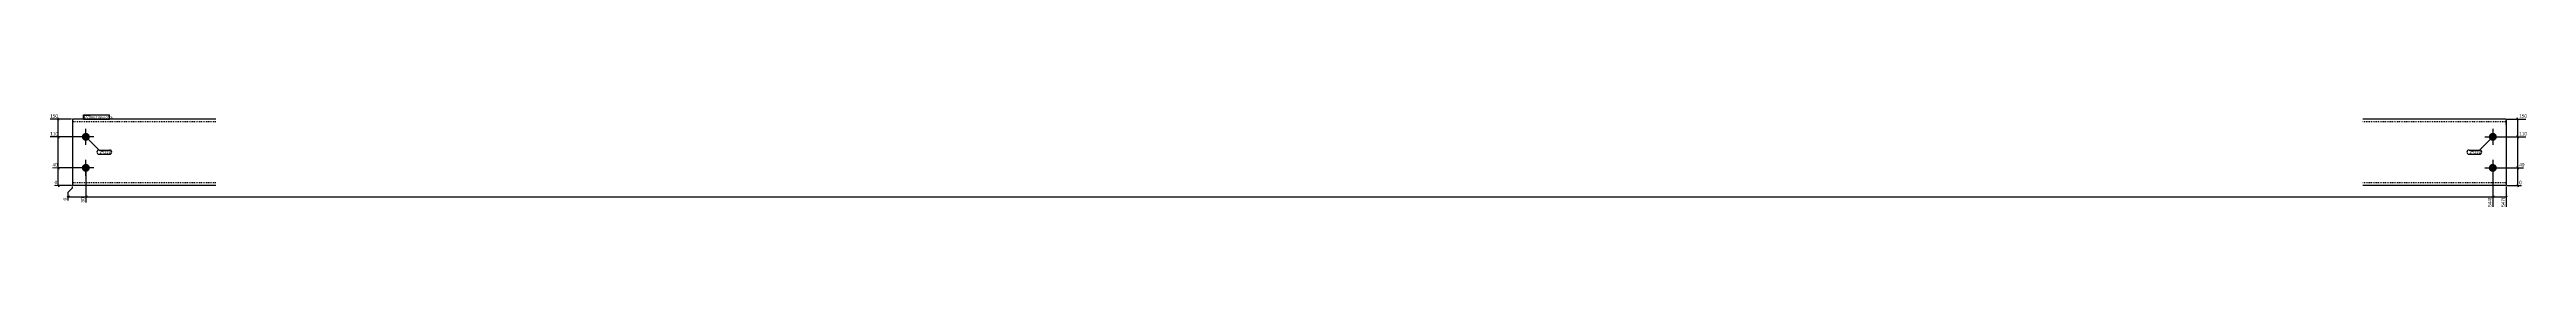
# Model space of a CAD drawing. Header units: millimetres. Extents: x 4 to 16712, y -13 to 217.
# Drawn here: x 4 to 5572, y 4 to 217 of the extents above; entities that cross this region are included whole.
import ezdxf

# ---------------------------------------------------------------- set-up
doc = ezdxf.new("R2010")
doc.units = ezdxf.units.MM
doc.linetypes.add('DXK_LINE_DOT2', pattern=[3.9198, 1.9599, -1.9599])
for name, color, linetype in [('MÅLSÆTNING', 7, 'Continuous'), ('STÅL', 7, 'Continuous'), ('TEKST', 7, 'Continuous')]:
    doc.layers.add(name, color=color, linetype=linetype)
doc.styles.add('Arial Narrow', font='ARIALN.TTF', dxfattribs={"height": 0.2})

msp = doc.modelspace()

# ---------------------------------------------------------------- hatches: boundary and pattern name
at = {"layer": 'STÅL', "linetype": 'Continuous'}
for points in [[(86, 154.9, -1), (86, 172.9, -1)], [(5496, 172.9, -1), (5496, 154.9, -1)], [(86, 84.9, -1), (86, 102.9, -1)], [(5496, 102.9, -1), (5496, 84.9, -1)]]:
    msp.add_hatch(color=3, dxfattribs=at).paths.add_polyline_path(points)

# ---------------------------------------------------------------- linework, layer by layer
at = {"layer": 'MÅLSÆTNING', "color": 7, "linetype": 'Continuous'}
for p, q in [((54, 203.9), (6, 203.9)), ((25.2, 200.9), (22.8, 206.9)), ((24, 163.9), (24, 203.9)), ((5528.1, 203.9), (5570.1, 203.9)), ((5553.2, 200.9), (5550.8, 206.9)), ((5552, 163.9), (5552, 203.9)), ((84, 163.9), (6, 163.9)), ((84, 163.9), (6, 163.9)), ((22.8, 166.9), (25.2, 160.9)), ((25.2, 160.9), (22.8, 166.9)), ((24, 93.9), (24, 163.9)), ((5498, 163.9), (5570.1, 163.9)), ((5498, 163.9), (5570.1, 163.9)), ((5550.8, 166.9), (5553.2, 160.9)), ((5553.2, 160.9), (5550.8, 166.9)), ((84, 93.9), (10.9, 93.9)), ((84, 93.9), (10.9, 93.9)), ((22.8, 96.9), (25.2, 90.9)), ((25.2, 90.9), (22.8, 96.9)), ((86, 91.9), (86, 15.8)), ((86, 91.9), (86, 15.8)), ((5496, 91.9), (5496, 6)), ((5498, 93.9), (5565.2, 93.9)), ((5553.2, 90.9), (5550.8, 96.9)), ((49.1, 30.1), (43.1, 27.7)), ((46.1, 38.9), (56.1, 48.9)), ((46.1, 20.6), (46.1, 38.9)), ((46.1, 28.9), (86, 28.9)), ((56.1, 48.9), (56.1, 51.9)), ((89, 30.1), (83, 27.7)), ((83, 27.7), (89, 30.1)), ((5499, 30.1), (5493, 27.7)), ((5496, 28.9), (5526.1, 28.9)), ((5523.1, 27.7), (5529.1, 30.1)), ((5526.1, 51.9), (5526.1, 6))]:
    msp.add_line(p, q, dxfattribs=at)
at = {"layer": 'STÅL', "color": 2, "linetype": 'Continuous'}
for p, q in [((378, 203.9), (56, 203.9)), ((56, 203.9), (56.1, 54.8)), ((5526.1, 203.9), (5204, 203.9)), ((5526.1, 191.9), (5526, 53.9)), ((5526.1, 203.9), (5526.1, 203)), ((5526.1, 203), (5526.1, 191.9)), ((56.1, 53.9), (56.1, 54.8)), ((378, 53.9), (56.1, 53.9)), ((5526, 53.9), (5204, 53.9))]:
    msp.add_line(p, q, dxfattribs=at)
at = {"layer": 'STÅL', "color": 7, "linetype": 'DXK_LINE_DOT2'}
for p, q in [((378, 197.9), (56, 197.9)), ((5526.1, 197.9), (5204, 197.9)), ((5526.1, 191.9), (5526.1, 200.4)), ((56.1, 59.9), (56.1, 60.4)), ((378, 59.9), (56.1, 59.9)), ((5526, 59.9), (5204, 59.9)), ((5526, 59.9), (5526, 60.4))]:
    msp.add_line(p, q, dxfattribs=at)
at = {"layer": 'STÅL', "color": 3, "linetype": 'Continuous'}
for p, q in [((86, 145.9), (86, 181.9)), ((5496, 181.9), (5496, 145.9)), ((104, 163.9), (68, 163.9)), ((86, 75.9), (86, 111.9)), ((5478, 163.9), (5514, 163.9)), ((5496, 111.9), (5496, 75.9)), ((104, 93.9), (68, 93.9)), ((5478, 93.9), (5514, 93.9))]:
    msp.add_line(p, q, dxfattribs=at)

# ---------------------------------------------------------------- next in the draw order: wipeouts: each hides what was drawn before it
at = {"color": 0, "linetype": 'Continuous'}
for points in [[(22.2, 205.5), (22.2, 216.7), (4.4, 216.7), (4.4, 205.5)], [(22.2, 165.5), (22.2, 176.7), (4.4, 176.7), (4.4, 165.5)], [(5571.7, 205.5), (5571.7, 216.7), (5553.8, 216.7), (5553.8, 205.5)], [(44.5, 27.1), (33.3, 27.1), (33.3, 19), (44.5, 19)], [(5524.5, 27.1), (5513.3, 27.1), (5513.3, 4.4), (5524.5, 4.4)]]:
    msp.add_wipeout(points, dxfattribs=at).dxf.layer = 'MÅLSÆTNING'
at = {"color": 0}
for points in [[(95.7, 205.3), (95.7, 212.3), (82, 212.3), (82, 205.3)], [(138.3, 126), (138.3, 133), (116.9, 133), (116.9, 126)], [(5465.2, 126), (5465.2, 133), (5443.8, 133), (5443.8, 126)]]:
    msp.add_wipeout(points, dxfattribs=at).dxf.layer = 'TEKST'

# ---------------------------------------------------------------- next in the draw order: linework, layer by layer
at = {"layer": 'MÅLSÆTNING', "color": 7, "linetype": 'Continuous'}
for p, q in [((22.8, 56.9), (25.2, 50.9)), ((24, 53.9), (24, 93.9)), ((5496, 91.9), (5496, 6)), ((5550.8, 56.9), (5553.2, 50.9)), ((5552, 53.9), (5552, 93.9)), ((86, 28.9), (5496, 28.9)), ((5493, 27.7), (5499, 30.1)), ((5528, 53.9), (5560.3, 53.9))]:
    msp.add_line(p, q, dxfattribs=at)

# ---------------------------------------------------------------- next in the draw order: texts
at = {"layer": 'MÅLSÆTNING', "color": 3, "linetype": 'Continuous', "style": 'Arial Narrow'}
for s, p in [('150', (6, 207.1)), ('110', (6, 167.1)), ('150', (5555.4, 207.1))]:
    msp.add_text(s, height=7.64, dxfattribs=at).set_placement(p)
for s, p in [('0', (42.9, 20.6)), ('5470', (5522.9, 6))]:
    msp.add_text(s, height=7.64, rotation=90.0002, dxfattribs=at).set_placement(p)

# ---------------------------------------------------------------- next in the draw order: wipeouts: each hides what was drawn before it
at = {"color": 0}
for points in [[(95.7, 205.3), (95.7, 212.3), (82, 212.3), (82, 205.3)], [(138.3, 126), (138.3, 133), (116.9, 133), (116.9, 126)], [(5465.2, 126), (5465.2, 133), (5443.8, 133), (5443.8, 126)]]:
    msp.add_wipeout(points, dxfattribs=at).dxf.layer = 'TEKST'

# ---------------------------------------------------------------- next in the draw order: linework, layer by layer
at = {"layer": 'TEKST', "color": 7, "linetype": 'Continuous'}
for p, q in [((86, 163.9), (115.7, 134.2)), ((115.7, 134.2), (139.5, 134.2)), ((115.7, 124.8), (139.5, 124.8)), ((5442.6, 134.2), (5466.4, 134.2)), ((5442.6, 124.8), (5466.4, 124.8)), ((5496, 163.9), (5466.4, 134.2))]:
    msp.add_line(p, q, dxfattribs=at)
for centre, start, end in [((115.7, 129.5), 90, 270), ((139.5, 129.5), 270, 90), ((5442.6, 129.5), 90, 270), ((5466.4, 129.5), 270, 90)]:
    msp.add_arc(centre, 4.7, start, end, dxfattribs=at)

# ---------------------------------------------------------------- next in the draw order: texts
at = {"layer": 'TEKST', "color": 3, "style": 'Arial Narrow'}
for p in [(116.9, 126), (5443.8, 126)]:
    msp.add_text('2*D18', height=6.68, dxfattribs=at).set_placement(p)

# ---------------------------------------------------------------- next in the draw order: wipeouts: each hides what was drawn before it
at = {"color": 0, "linetype": 'Continuous'}
for points in [[(22.2, 95.5), (22.2, 106.7), (9.3, 106.7), (9.3, 95.5)], [(5566.8, 95.5), (5566.8, 106.7), (5553.8, 106.7), (5553.8, 95.5)], [(5561.9, 55.5), (5561.9, 66.7), (5553.8, 66.7), (5553.8, 55.5)], [(84.4, 27.1), (73.2, 27.1), (73.2, 14.1), (84.4, 14.1)], [(5494.4, 27.1), (5483.2, 27.1), (5483.2, 4.4), (5494.4, 4.4)]]:
    msp.add_wipeout(points, dxfattribs=at).dxf.layer = 'MÅLSÆTNING'
at = {"color": 0}
msp.add_wipeout([(138, 205.3), (138, 210.3), (97.8, 210.3), (97.8, 205.3)], dxfattribs=at).dxf.layer = 'TEKST'

# ---------------------------------------------------------------- next in the draw order: linework, layer by layer
at = {"layer": 'MÅLSÆTNING', "color": 7, "linetype": 'Continuous'}
for p, q in [((5552, 93.9), (5552, 163.9)), ((5498, 93.9), (5565.2, 93.9)), ((5550.8, 96.9), (5553.2, 90.9)), ((54.1, 53.9), (15.8, 53.9))]:
    msp.add_line(p, q, dxfattribs=at)

# ---------------------------------------------------------------- next in the draw order: texts
at = {"layer": 'MÅLSÆTNING', "color": 3, "linetype": 'Continuous', "style": 'Arial Narrow'}
for s, p in [('40', (10.9, 97.1)), ('40', (5555.4, 97.1)), ('0', (5555.4, 57.1))]:
    msp.add_text(s, height=7.64, dxfattribs=at).set_placement(p)
for s, p in [('30', (82.8, 15.8)), ('5440', (5492.8, 6))]:
    msp.add_text(s, height=7.64, rotation=90.0002, dxfattribs=at).set_placement(p)

# ---------------------------------------------------------------- next in the draw order: wipeouts: each hides what was drawn before it
at = {"color": 0}
msp.add_wipeout([(138, 205.3), (138, 210.3), (97.8, 210.3), (97.8, 205.3)], dxfattribs=at).dxf.layer = 'TEKST'

# ---------------------------------------------------------------- next in the draw order: linework, layer by layer
at = {"layer": 'TEKST', "color": 7, "linetype": 'Continuous'}
for p, q in [((80.8, 213.5), (139.2, 213.5)), ((80.8, 204.1), (80.8, 213.5)), ((80.8, 204.1), (139.2, 204.1)), ((139.2, 204.1), (139.2, 213.5))]:
    msp.add_line(p, q, dxfattribs=at)

# ---------------------------------------------------------------- next in the draw order: texts
at = {"layer": 'TEKST', "color": 3, "style": 'Arial Narrow'}
for s, height, p in [('P78', 6.68, (82, 205.3)), ('RHS150X100X6', 4.772, (97.8, 205.3))]:
    msp.add_text(s, height=height, dxfattribs=at).set_placement(p)

# ---------------------------------------------------------------- next in the draw order: wipeouts: each hides what was drawn before it
at = {"color": 0, "linetype": 'Continuous'}
for points in [[(5571.7, 165.5), (5571.7, 176.7), (5553.8, 176.7), (5553.8, 165.5)], [(22.2, 55.5), (22.2, 66.7), (14.1, 66.7), (14.1, 55.5)]]:
    msp.add_wipeout(points, dxfattribs=at).dxf.layer = 'MÅLSÆTNING'

# ---------------------------------------------------------------- next in the draw order: texts
at = {"layer": 'MÅLSÆTNING', "color": 3, "linetype": 'Continuous', "style": 'Arial Narrow'}
for s, p in [('110', (5555.4, 167.1)), ('0', (15.8, 57.1))]:
    msp.add_text(s, height=7.64, dxfattribs=at).set_placement(p)

doc.saveas('drawing.dxf')
